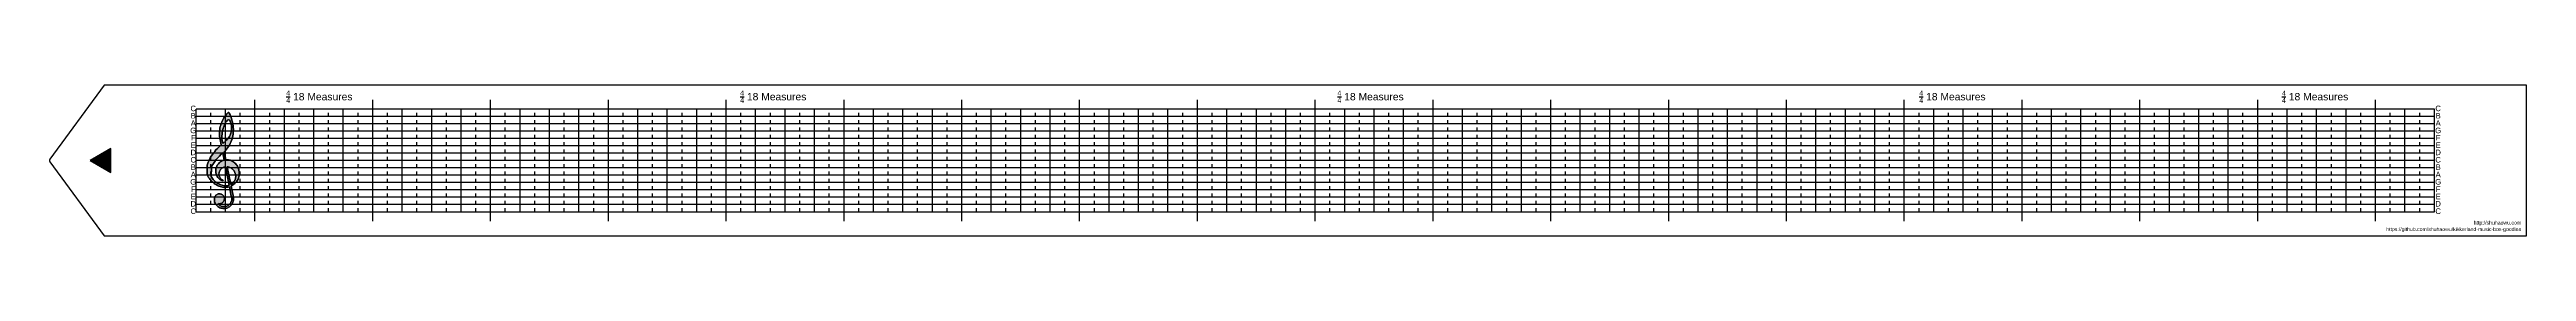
# Model space of a CAD drawing. Header units: inches. Extents: x 8.5 to 75.8, y 17.5 to 21.6.
import ezdxf

# ---------------------------------------------------------------- set-up
doc = ezdxf.new("R2010")
doc.units = ezdxf.units.IN
doc.header["$LTSCALE"] = 0.7
doc.header["$MEASUREMENT"] = 0
doc.linetypes.add('HIDDEN2', pattern=[0.1875, 0.125, -0.0625])
for name, color, linetype in [('8th Notes', 7, 'HIDDEN2'), ('Cleft', 7, 'Continuous'), ('Horizontal Lines', 7, 'Continuous'), ('Labels', 7, 'Continuous'), ('Quarter Notes', 7, 'Continuous')]:
    doc.layers.add(name, color=color, linetype=linetype)
doc.styles.get("Standard").update_dxf_attribs({"font": 'arial.ttf'})

msp = doc.modelspace()

# ---------------------------------------------------------------- hatches: boundary and pattern name
at = {"layer": 'Cleft'}
h = msp.add_hatch(color=256, dxfattribs=at)
h.dxf.hatch_style = 1
h.paths.add_polyline_path([(13.335, 19.57), (13.31, 19.569), (13.266, 19.789), (13.298, 19.822), (13.328, 19.856), (13.355, 19.893), (13.381, 19.93), (13.405, 19.969), (13.426, 20.01), (13.446, 20.051), (13.463, 20.093), (13.477, 20.137), (13.49, 20.181), (13.499, 20.225), (13.507, 20.271), (13.512, 20.316), (13.515, 20.362), (13.515, 20.407), (13.512, 20.453), (13.507, 20.498), (13.5, 20.543), (13.489, 20.595), (13.475, 20.647), (13.46, 20.697), (13.442, 20.747), (13.422, 20.796), (13.4, 20.844), (13.396, 20.85), (13.39, 20.855), (13.384, 20.857), (13.377, 20.857), (13.371, 20.854), (13.365, 20.85), (13.336, 20.818), (13.308, 20.784), (13.282, 20.749), (13.258, 20.713), (13.236, 20.675), (13.217, 20.636), (13.199, 20.596), (13.183, 20.556), (13.17, 20.514), (13.159, 20.472), (13.15, 20.429), (13.143, 20.386), (13.138, 20.343), (13.137, 20.299), (13.137, 20.255), (13.14, 20.212), (13.145, 20.169), (13.152, 20.126), (13.181, 19.978), (13.116, 19.917), (13.078, 19.88), (13.041, 19.84), (13.007, 19.799), (12.974, 19.757), (12.942, 19.713), (12.913, 19.668), (12.886, 19.622), (12.861, 19.574), (12.839, 19.526), (12.818, 19.476), (12.8, 19.425), (12.8, 19.169), (12.823, 19.123), (12.841, 19.09), (12.862, 19.059), (12.884, 19.029), (12.908, 19.001), (12.933, 18.974), (12.961, 18.949), (12.99, 18.926), (13.02, 18.905), (13.052, 18.885), (13.084, 18.868), (13.118, 18.853), (13.153, 18.84), (13.189, 18.829), (13.219, 18.822), (13.25, 18.818), (13.282, 18.816), (13.313, 18.816), (13.344, 18.82), (13.375, 18.826), (13.406, 18.834), (13.455, 18.582), (13.462, 18.561), (13.467, 18.539), (13.47, 18.517), (13.47, 18.495), (13.468, 18.473), (13.464, 18.452), (13.457, 18.43), (13.448, 18.41), (13.437, 18.391), (13.424, 18.372), (13.409, 18.356), (13.393, 18.341), (13.375, 18.328), (13.356, 18.317), (13.336, 18.307), (13.315, 18.301), (13.293, 18.296), (13.271, 18.294), (13.249, 18.294), (13.227, 18.296), (13.205, 18.301), (13.184, 18.308), (13.164, 18.317), (13.145, 18.328), (13.127, 18.341), (13.111, 18.357), (13.111, 18.375), (13.128, 18.373), (13.146, 18.373), (13.164, 18.376), (13.18, 18.381), (13.197, 18.388), (13.212, 18.397), (13.226, 18.409), (13.238, 18.421), (13.248, 18.436), (13.257, 18.452), (13.263, 18.468), (13.267, 18.485), (13.269, 18.503), (13.268, 18.521), (13.265, 18.538), (13.26, 18.555), (13.252, 18.571), (13.243, 18.586), (13.232, 18.6), (13.219, 18.612), (13.204, 18.622), (13.188, 18.63), (13.172, 18.637), (13.154, 18.64), (13.137, 18.642), (13.119, 18.641), (13.102, 18.638), (13.085, 18.632), (13.069, 18.624), (13.054, 18.615), (13.041, 18.603), (13.029, 18.59), (13.019, 18.575), (13.011, 18.559), (13.005, 18.543), (13.002, 18.525), (13, 18.507), (13, 18.415), (13.02, 18.384), (13.041, 18.355), (13.065, 18.327), (13.09, 18.301), (13.117, 18.276), (13.143, 18.264), (13.169, 18.255), (13.197, 18.248), (13.224, 18.243), (13.252, 18.24), (13.281, 18.24), (13.309, 18.243), (13.334, 18.251), (13.359, 18.262), (13.382, 18.274), (13.404, 18.289), (13.425, 18.306), (13.444, 18.324), (13.46, 18.345), (13.475, 18.367), (13.488, 18.39), (13.499, 18.414), (13.507, 18.44), (13.513, 18.466), (13.516, 18.492), (13.517, 18.519), (13.516, 18.545), (13.511, 18.571), (13.504, 18.597), (13.454, 18.853), (13.48, 18.867), (13.506, 18.883), (13.53, 18.901), (13.553, 18.921), (13.574, 18.943), (13.594, 18.966), (13.611, 18.991), (13.627, 19.017), (13.64, 19.044), (13.651, 19.072), (13.66, 19.101), (13.667, 19.131), (13.672, 19.161), (13.674, 19.191), (13.673, 19.222), (13.67, 19.252), (13.665, 19.282), (13.658, 19.311), (13.648, 19.34), (13.636, 19.368), (13.622, 19.395), (13.606, 19.42), (13.587, 19.445), (13.567, 19.468), (13.545, 19.489), (13.522, 19.508), (13.502, 19.522), (13.48, 19.535), (13.457, 19.546), (13.434, 19.555), (13.41, 19.561), (13.385, 19.566), (13.36, 19.569)])
h.paths.add_polyline_path([(13.349, 19.376), (13.373, 19.373), (13.397, 19.366), (13.42, 19.358), (13.442, 19.347), (13.464, 19.335), (13.484, 19.32), (13.502, 19.303), (13.518, 19.285), (13.533, 19.266), (13.546, 19.245), (13.557, 19.222), (13.565, 19.199), (13.572, 19.175), (13.576, 19.151), (13.577, 19.126), (13.577, 19.101), (13.574, 19.077), (13.568, 19.053), (13.56, 19.029), (13.55, 19.007), (13.538, 18.986), (13.524, 18.965), (13.507, 18.945), (13.488, 18.927), (13.467, 18.91), (13.445, 18.896)], flags=16)
h.paths.add_polyline_path([(13.299, 19.376), (13.398, 18.874), (13.372, 18.866), (13.346, 18.861), (13.319, 18.859), (13.292, 18.859), (13.266, 18.862), (13.24, 18.867), (13.208, 18.875), (13.176, 18.884), (13.146, 18.896), (13.117, 18.91), (13.088, 18.926), (13.061, 18.944), (13.035, 18.964), (13.01, 18.986), (12.988, 19.009), (12.966, 19.034), (12.947, 19.06), (12.929, 19.088), (12.914, 19.117), (12.922, 19.359), (12.928, 19.405), (12.972, 19.47), (13.008, 19.522), (13.047, 19.573), (13.088, 19.622), (13.132, 19.67), (13.177, 19.716), (13.224, 19.759), (13.263, 19.561), (13.237, 19.553), (13.212, 19.543), (13.188, 19.531), (13.166, 19.517), (13.145, 19.501), (13.124, 19.483), (13.106, 19.463), (13.09, 19.442), (13.075, 19.42), (13.063, 19.396), (13.052, 19.371), (13.045, 19.346), (13.038, 19.32), (13.035, 19.293), (13.034, 19.267), (13.035, 19.24), (13.038, 19.213), (13.044, 19.187), (13.052, 19.162), (13.062, 19.137), (13.075, 19.113), (13.089, 19.091), (13.105, 19.07), (13.123, 19.05), (13.137, 19.038), (13.152, 19.027), (13.168, 19.019), (13.185, 19.012), (13.203, 19.007), (13.221, 19.004), (13.239, 19.003), (13.239, 19.015), (13.218, 19.019), (13.206, 19.024), (13.198, 19.029), (13.181, 19.043), (13.166, 19.06), (13.154, 19.077), (13.142, 19.097), (13.134, 19.117), (13.127, 19.138), (13.124, 19.16), (13.122, 19.183), (13.123, 19.205), (13.127, 19.226), (13.133, 19.248), (13.142, 19.268), (13.153, 19.288), (13.166, 19.305), (13.181, 19.322), (13.197, 19.336), (13.216, 19.349), (13.235, 19.359), (13.256, 19.367), (13.277, 19.373)], flags=16)
h.paths.add_polyline_path([(13.223, 20.013), (13.215, 20.054), (13.208, 20.096), (13.204, 20.138), (13.203, 20.179), (13.203, 20.221), (13.205, 20.263), (13.21, 20.305), (13.217, 20.346), (13.226, 20.387), (13.237, 20.427), (13.25, 20.467), (13.265, 20.506), (13.283, 20.544), (13.302, 20.581), (13.323, 20.617), (13.36, 20.657), (13.373, 20.663), (13.389, 20.663), (13.404, 20.654), (13.422, 20.621), (13.435, 20.591), (13.446, 20.56), (13.455, 20.528), (13.461, 20.495), (13.465, 20.462), (13.466, 20.429), (13.465, 20.396), (13.461, 20.362), (13.455, 20.33), (13.446, 20.298), (13.435, 20.266), (13.422, 20.236), (13.406, 20.207), (13.388, 20.178), (13.368, 20.152), (13.346, 20.127), (13.323, 20.103)], flags=16)
at = {"layer": 'Labels'}
h = msp.add_hatch(color=256, dxfattribs=at)
h.dxf.hatch_style = 1
h.paths.add_polyline_path([(10.187, 19.873), (9.627, 19.55), (10.187, 19.227)])

# ---------------------------------------------------------------- linework, layer by layer
for p, q in [((10, 21.6), (8.53, 19.59)), ((75.8, 21.6), (10, 21.6)), ((75.8, 17.5), (75.8, 21.6)), ((8.53, 19.51), (10, 17.5)), ((10, 17.5), (75.8, 17.5))]:
    msp.add_line(p, q)
msp.add_arc((8.609, 19.55), 0.0889, 153, 207)
at = {"layer": '8th Notes'}
for p, q in [((12.9, 18.15), (12.9, 20.95)), ((13.7, 18.15), (13.7, 20.95)), ((14.5, 18.15), (14.5, 20.95)), ((15.3, 18.15), (15.3, 20.95)), ((16.1, 18.15), (16.1, 20.95)), ((16.9, 18.15), (16.9, 20.95)), ((17.7, 18.15), (17.7, 20.95)), ((18.5, 18.15), (18.5, 20.95)), ((19.3, 18.15), (19.3, 20.95)), ((20.1, 18.15), (20.1, 20.95)), ((20.9, 18.15), (20.9, 20.95)), ((21.7, 18.15), (21.7, 20.95)), ((22.5, 18.15), (22.5, 20.95)), ((23.3, 18.15), (23.3, 20.95)), ((24.1, 18.15), (24.1, 20.95)), ((24.9, 18.15), (24.9, 20.95)), ((25.7, 18.15), (25.7, 20.95)), ((26.5, 18.15), (26.5, 20.95)), ((27.3, 18.15), (27.3, 20.95)), ((28.1, 18.15), (28.1, 20.95)), ((28.1, 18.15), (28.1, 20.95)), ((28.9, 18.15), (28.9, 20.95)), ((29.7, 18.15), (29.7, 20.95)), ((30.5, 18.15), (30.5, 20.95)), ((31.3, 18.15), (31.3, 20.95)), ((32.1, 18.15), (32.1, 20.95)), ((32.9, 18.15), (32.9, 20.95)), ((33.7, 18.15), (33.7, 20.95)), ((34.5, 18.15), (34.5, 20.95)), ((35.3, 18.15), (35.3, 20.95)), ((36.1, 18.15), (36.1, 20.95)), ((36.9, 18.15), (36.9, 20.95)), ((37.7, 18.15), (37.7, 20.95)), ((38.5, 18.15), (38.5, 20.95)), ((39.3, 18.15), (39.3, 20.95)), ((40.1, 18.15), (40.1, 20.95)), ((40.9, 18.15), (40.9, 20.95)), ((41.7, 18.15), (41.7, 20.95)), ((42.5, 18.15), (42.5, 20.95)), ((43.3, 18.15), (43.3, 20.95)), ((44.1, 18.15), (44.1, 20.95)), ((44.9, 18.15), (44.9, 20.95)), ((45.7, 18.15), (45.7, 20.95)), ((46.5, 18.15), (46.5, 20.95)), ((47.3, 18.15), (47.3, 20.95)), ((48.1, 18.15), (48.1, 20.95)), ((48.9, 18.15), (48.9, 20.95)), ((49.7, 18.15), (49.7, 20.95)), ((50.5, 18.15), (50.5, 20.95)), ((51.3, 18.15), (51.3, 20.95)), ((52.1, 18.15), (52.1, 20.95)), ((52.9, 18.15), (52.9, 20.95)), ((53.7, 18.15), (53.7, 20.95)), ((54.5, 18.15), (54.5, 20.95)), ((55.3, 18.15), (55.3, 20.95)), ((56.1, 18.15), (56.1, 20.95)), ((56.9, 18.15), (56.9, 20.95)), ((57.7, 18.15), (57.7, 20.95)), ((58.5, 18.15), (58.5, 20.95)), ((59.3, 18.15), (59.3, 20.95)), ((60.1, 18.15), (60.1, 20.95)), ((60.9, 18.15), (60.9, 20.95)), ((61.7, 18.15), (61.7, 20.95)), ((62.5, 18.15), (62.5, 20.95)), ((63.3, 18.15), (63.3, 20.95)), ((64.1, 18.15), (64.1, 20.95)), ((64.9, 18.15), (64.9, 20.95)), ((65.7, 18.15), (65.7, 20.95)), ((66.5, 18.15), (66.5, 20.95)), ((67.3, 18.15), (67.3, 20.95)), ((68.1, 18.15), (68.1, 20.95)), ((68.9, 18.15), (68.9, 20.95)), ((69.7, 18.15), (69.7, 20.95)), ((70.5, 18.15), (70.5, 20.95)), ((71.3, 18.15), (71.3, 20.95)), ((72.1, 18.15), (72.1, 20.95)), ((72.9, 18.15), (72.9, 20.95))]:
    msp.add_line(p, q, dxfattribs=at)
at = {"layer": 'Cleft', "flags": 128}
for points in [[(13.4, 20.844), (13.396, 20.85), (13.39, 20.855), (13.384, 20.857), (13.377, 20.857), (13.371, 20.854), (13.365, 20.85), (13.336, 20.818), (13.308, 20.784), (13.282, 20.749), (13.258, 20.713), (13.236, 20.675), (13.217, 20.636), (13.199, 20.596), (13.183, 20.556), (13.17, 20.514), (13.159, 20.472), (13.15, 20.429), (13.143, 20.386), (13.138, 20.343), (13.137, 20.299), (13.137, 20.255), (13.14, 20.212), (13.145, 20.169), (13.152, 20.126), (13.181, 19.978), (13.116, 19.917), (13.078, 19.88), (13.041, 19.84), (13.007, 19.799), (12.974, 19.757), (12.942, 19.713), (12.913, 19.668), (12.886, 19.622), (12.861, 19.574), (12.839, 19.526), (12.818, 19.476), (12.8, 19.425), (12.8, 19.169), (12.823, 19.123), (12.841, 19.09), (12.862, 19.059), (12.884, 19.029), (12.908, 19.001), (12.933, 18.974), (12.961, 18.949), (12.99, 18.926), (13.02, 18.905), (13.052, 18.885), (13.084, 18.868), (13.118, 18.853), (13.153, 18.84), (13.189, 18.829), (13.219, 18.822), (13.25, 18.818), (13.282, 18.816), (13.313, 18.816), (13.344, 18.82), (13.375, 18.826), (13.406, 18.834), (13.455, 18.582), (13.406, 18.834), (13.375, 18.826), (13.344, 18.82), (13.313, 18.816), (13.282, 18.816), (13.25, 18.818), (13.219, 18.822), (13.189, 18.829), (13.153, 18.84), (13.118, 18.853), (13.084, 18.868), (13.052, 18.885), (13.02, 18.905), (12.99, 18.926), (12.961, 18.949), (12.933, 18.974), (12.908, 19.001), (12.884, 19.029), (12.862, 19.059), (12.841, 19.09), (12.823, 19.123), (12.8, 19.169), (12.8, 19.425), (12.818, 19.476), (12.839, 19.526), (12.861, 19.574), (12.886, 19.622), (12.913, 19.668), (12.942, 19.713), (12.974, 19.757), (13.007, 19.799), (13.041, 19.84), (13.078, 19.88), (13.116, 19.917), (13.181, 19.978), (13.152, 20.126), (13.145, 20.169), (13.14, 20.212), (13.137, 20.255), (13.137, 20.299), (13.138, 20.343), (13.143, 20.386), (13.15, 20.429), (13.159, 20.472), (13.17, 20.514), (13.183, 20.556), (13.199, 20.596), (13.217, 20.636), (13.236, 20.675), (13.258, 20.713), (13.282, 20.749), (13.308, 20.784), (13.336, 20.818), (13.365, 20.85), (13.371, 20.854), (13.377, 20.857), (13.384, 20.857), (13.39, 20.855), (13.396, 20.85), (13.4, 20.844), (13.422, 20.796), (13.442, 20.747), (13.46, 20.697), (13.475, 20.647), (13.489, 20.595), (13.5, 20.543), (13.507, 20.498), (13.512, 20.453), (13.515, 20.407), (13.515, 20.362), (13.512, 20.316), (13.507, 20.271), (13.499, 20.225), (13.49, 20.181), (13.477, 20.137), (13.463, 20.093), (13.446, 20.051), (13.426, 20.01), (13.405, 19.969), (13.381, 19.93), (13.355, 19.893), (13.328, 19.856), (13.298, 19.822), (13.266, 19.789), (13.31, 19.569), (13.335, 19.57), (13.36, 19.569), (13.385, 19.566), (13.41, 19.561), (13.434, 19.555), (13.457, 19.546), (13.48, 19.535), (13.502, 19.522), (13.522, 19.508), (13.545, 19.489), (13.567, 19.468), (13.587, 19.445), (13.606, 19.42), (13.622, 19.395), (13.636, 19.368), (13.648, 19.34), (13.658, 19.311), (13.665, 19.282), (13.67, 19.252), (13.673, 19.222), (13.674, 19.191), (13.672, 19.161), (13.667, 19.131), (13.66, 19.101), (13.651, 19.072), (13.64, 19.044), (13.627, 19.017), (13.611, 18.991), (13.594, 18.966), (13.574, 18.943), (13.553, 18.921), (13.53, 18.901), (13.506, 18.883), (13.48, 18.867), (13.454, 18.853), (13.504, 18.597), (13.511, 18.571), (13.516, 18.545), (13.517, 18.519), (13.516, 18.492), (13.513, 18.466), (13.507, 18.44), (13.499, 18.414), (13.488, 18.39), (13.475, 18.367), (13.46, 18.345), (13.444, 18.324), (13.425, 18.306), (13.404, 18.289), (13.382, 18.274), (13.359, 18.262), (13.334, 18.251), (13.309, 18.243), (13.281, 18.24), (13.252, 18.24), (13.224, 18.243), (13.197, 18.248), (13.169, 18.255), (13.143, 18.264), (13.117, 18.276), (13.09, 18.301), (13.065, 18.327), (13.041, 18.355), (13.02, 18.384), (13, 18.415), (13, 18.507), (13.002, 18.525), (13.005, 18.543), (13.011, 18.559), (13.019, 18.575), (13.029, 18.59), (13.041, 18.603), (13.054, 18.615), (13.069, 18.624), (13.085, 18.632), (13.102, 18.638), (13.119, 18.641), (13.137, 18.642), (13.154, 18.64), (13.172, 18.637), (13.188, 18.63), (13.204, 18.622), (13.219, 18.612), (13.232, 18.6), (13.243, 18.586), (13.252, 18.571), (13.26, 18.555), (13.265, 18.538), (13.268, 18.521), (13.269, 18.503), (13.267, 18.485), (13.263, 18.468), (13.257, 18.452), (13.248, 18.436), (13.238, 18.421), (13.226, 18.409), (13.212, 18.397), (13.197, 18.388), (13.18, 18.381), (13.164, 18.376), (13.146, 18.373), (13.128, 18.373), (13.111, 18.375), (13.111, 18.357), (13.127, 18.341), (13.145, 18.328), (13.164, 18.317), (13.184, 18.308), (13.205, 18.301), (13.227, 18.296), (13.249, 18.294), (13.271, 18.294), (13.293, 18.296), (13.315, 18.301), (13.336, 18.307), (13.356, 18.317), (13.375, 18.328), (13.393, 18.341), (13.409, 18.356), (13.424, 18.372), (13.437, 18.391), (13.448, 18.41), (13.457, 18.43), (13.464, 18.452), (13.468, 18.473), (13.47, 18.495), (13.47, 18.517), (13.467, 18.539), (13.462, 18.561), (13.455, 18.582), (13.462, 18.561), (13.467, 18.539), (13.47, 18.517), (13.47, 18.495), (13.468, 18.473), (13.464, 18.452), (13.457, 18.43), (13.448, 18.41), (13.437, 18.391), (13.424, 18.372), (13.409, 18.356), (13.393, 18.341), (13.375, 18.328), (13.356, 18.317), (13.336, 18.307), (13.315, 18.301), (13.293, 18.296), (13.271, 18.294), (13.249, 18.294), (13.227, 18.296), (13.205, 18.301), (13.184, 18.308), (13.164, 18.317), (13.145, 18.328), (13.127, 18.341), (13.111, 18.357), (13.111, 18.375), (13.128, 18.373), (13.146, 18.373), (13.164, 18.376), (13.18, 18.381), (13.197, 18.388), (13.212, 18.397), (13.226, 18.409), (13.238, 18.421), (13.248, 18.436), (13.257, 18.452), (13.263, 18.468), (13.267, 18.485), (13.269, 18.503), (13.268, 18.521), (13.265, 18.538), (13.26, 18.555), (13.252, 18.571), (13.243, 18.586), (13.232, 18.6), (13.219, 18.612), (13.204, 18.622), (13.188, 18.63), (13.172, 18.637), (13.154, 18.64), (13.137, 18.642), (13.119, 18.641), (13.102, 18.638), (13.085, 18.632), (13.069, 18.624), (13.054, 18.615), (13.041, 18.603), (13.029, 18.59), (13.019, 18.575), (13.011, 18.559), (13.005, 18.543), (13.002, 18.525), (13, 18.507), (13, 18.415), (13.02, 18.384), (13.041, 18.355), (13.065, 18.327), (13.09, 18.301), (13.117, 18.276), (13.143, 18.264), (13.169, 18.255), (13.197, 18.248), (13.224, 18.243), (13.252, 18.24), (13.281, 18.24), (13.309, 18.243), (13.334, 18.251), (13.359, 18.262), (13.382, 18.274), (13.404, 18.289), (13.425, 18.306), (13.444, 18.324), (13.46, 18.345), (13.475, 18.367), (13.488, 18.39), (13.499, 18.414), (13.507, 18.44), (13.513, 18.466), (13.516, 18.492), (13.517, 18.519), (13.516, 18.545), (13.511, 18.571), (13.504, 18.597), (13.454, 18.853), (13.48, 18.867), (13.506, 18.883), (13.53, 18.901), (13.553, 18.921), (13.574, 18.943), (13.594, 18.966), (13.611, 18.991), (13.627, 19.017), (13.64, 19.044), (13.651, 19.072), (13.66, 19.101), (13.667, 19.131), (13.672, 19.161), (13.674, 19.191), (13.673, 19.222), (13.67, 19.252), (13.665, 19.282), (13.658, 19.311), (13.648, 19.34), (13.636, 19.368), (13.622, 19.395), (13.606, 19.42), (13.587, 19.445), (13.567, 19.468), (13.545, 19.489), (13.522, 19.508), (13.502, 19.522), (13.48, 19.535), (13.457, 19.546), (13.434, 19.555), (13.41, 19.561), (13.385, 19.566), (13.36, 19.569), (13.335, 19.57), (13.31, 19.569), (13.266, 19.789), (13.298, 19.822), (13.328, 19.856), (13.355, 19.893), (13.381, 19.93), (13.405, 19.969), (13.426, 20.01), (13.446, 20.051), (13.463, 20.093), (13.477, 20.137), (13.49, 20.181), (13.499, 20.225), (13.507, 20.271), (13.512, 20.316), (13.515, 20.362), (13.515, 20.407), (13.512, 20.453), (13.507, 20.498), (13.5, 20.543), (13.489, 20.595), (13.475, 20.647), (13.46, 20.697), (13.442, 20.747), (13.422, 20.796)], [(13.323, 20.103), (13.346, 20.127), (13.368, 20.152), (13.388, 20.178), (13.406, 20.207), (13.422, 20.236), (13.435, 20.266), (13.446, 20.298), (13.455, 20.33), (13.461, 20.362), (13.465, 20.396), (13.466, 20.429), (13.465, 20.462), (13.461, 20.495), (13.455, 20.528), (13.446, 20.56), (13.435, 20.591), (13.422, 20.621), (13.406, 20.651), (13.4, 20.657), (13.393, 20.661), (13.385, 20.663), (13.377, 20.663), (13.369, 20.661), (13.361, 20.657), (13.355, 20.652), (13.323, 20.617), (13.302, 20.581), (13.283, 20.544), (13.265, 20.506), (13.25, 20.467), (13.237, 20.427), (13.226, 20.387), (13.217, 20.346), (13.21, 20.305), (13.205, 20.263), (13.203, 20.221), (13.203, 20.179), (13.204, 20.138), (13.208, 20.096), (13.215, 20.054), (13.223, 20.013)], [(13.323, 20.103), (13.223, 20.013), (13.215, 20.054), (13.208, 20.096), (13.204, 20.138), (13.203, 20.179), (13.203, 20.221), (13.205, 20.263), (13.21, 20.305), (13.217, 20.346), (13.226, 20.387), (13.237, 20.427), (13.25, 20.467), (13.265, 20.506), (13.283, 20.544), (13.302, 20.581), (13.323, 20.617), (13.355, 20.652), (13.361, 20.657), (13.369, 20.661), (13.377, 20.663), (13.385, 20.663), (13.393, 20.661), (13.4, 20.657), (13.406, 20.651), (13.422, 20.621), (13.435, 20.591), (13.446, 20.56), (13.455, 20.528), (13.461, 20.495), (13.465, 20.462), (13.466, 20.429), (13.465, 20.396), (13.461, 20.362), (13.455, 20.33), (13.446, 20.298), (13.435, 20.266), (13.422, 20.236), (13.406, 20.207), (13.388, 20.178), (13.368, 20.152), (13.346, 20.127)], [(12.972, 19.47), (13.008, 19.522), (13.047, 19.573), (13.088, 19.622), (13.132, 19.67), (13.177, 19.716), (13.224, 19.759), (13.177, 19.716), (13.132, 19.67), (13.088, 19.622), (13.047, 19.573), (13.008, 19.522)], [(13.263, 19.561), (13.237, 19.553), (13.212, 19.543), (13.188, 19.531), (13.166, 19.517), (13.145, 19.501), (13.124, 19.483), (13.106, 19.463), (13.09, 19.442), (13.075, 19.42), (13.063, 19.396), (13.052, 19.371), (13.045, 19.346), (13.038, 19.32), (13.035, 19.293), (13.034, 19.267), (13.035, 19.24), (13.038, 19.213), (13.044, 19.187), (13.052, 19.162), (13.062, 19.137), (13.075, 19.113), (13.089, 19.091), (13.105, 19.07), (13.123, 19.05), (13.137, 19.038), (13.152, 19.027), (13.168, 19.019), (13.185, 19.012), (13.203, 19.007), (13.221, 19.004), (13.239, 19.003), (13.239, 19.015), (13.224, 19.018), (13.239, 19.015), (13.239, 19.003), (13.221, 19.004), (13.203, 19.007), (13.185, 19.012), (13.168, 19.019), (13.152, 19.027), (13.137, 19.038), (13.123, 19.05), (13.105, 19.07), (13.089, 19.091), (13.075, 19.113), (13.062, 19.137), (13.052, 19.162), (13.044, 19.187), (13.038, 19.213), (13.035, 19.24), (13.034, 19.267), (13.035, 19.293), (13.038, 19.32), (13.045, 19.346), (13.052, 19.371), (13.063, 19.396), (13.075, 19.42), (13.09, 19.442), (13.106, 19.463), (13.124, 19.483), (13.145, 19.501), (13.166, 19.517), (13.188, 19.531), (13.212, 19.543), (13.237, 19.553), (13.263, 19.561), (13.224, 19.759)], [(12.972, 19.47), (12.928, 19.405), (12.922, 19.359), (12.914, 19.117), (12.929, 19.088), (12.947, 19.06), (12.966, 19.034), (12.988, 19.009), (13.01, 18.986), (13.035, 18.964), (13.061, 18.944), (13.088, 18.926), (13.117, 18.91), (13.146, 18.896), (13.176, 18.884), (13.208, 18.875), (13.24, 18.867), (13.266, 18.862), (13.292, 18.859), (13.319, 18.859), (13.346, 18.861), (13.372, 18.866), (13.398, 18.874), (13.299, 19.376), (13.277, 19.373), (13.256, 19.367), (13.235, 19.359), (13.216, 19.349), (13.197, 19.336), (13.181, 19.322), (13.166, 19.305), (13.153, 19.288), (13.142, 19.268), (13.133, 19.248), (13.127, 19.226), (13.123, 19.205), (13.122, 19.183), (13.124, 19.16), (13.127, 19.138), (13.134, 19.117), (13.142, 19.097), (13.154, 19.077), (13.166, 19.06), (13.181, 19.043), (13.198, 19.029), (13.181, 19.043), (13.166, 19.06), (13.154, 19.077), (13.142, 19.097), (13.134, 19.117), (13.127, 19.138), (13.124, 19.16), (13.122, 19.183), (13.123, 19.205), (13.127, 19.226), (13.133, 19.248), (13.142, 19.268), (13.153, 19.288), (13.166, 19.305), (13.181, 19.322), (13.197, 19.336), (13.216, 19.349), (13.235, 19.359), (13.256, 19.367), (13.277, 19.373), (13.299, 19.376), (13.398, 18.874), (13.372, 18.866), (13.346, 18.861), (13.319, 18.859), (13.292, 18.859), (13.266, 18.862), (13.24, 18.867), (13.208, 18.875), (13.176, 18.884), (13.146, 18.896), (13.117, 18.91), (13.088, 18.926), (13.061, 18.944), (13.035, 18.964), (13.01, 18.986), (12.988, 19.009), (12.966, 19.034), (12.947, 19.06), (12.929, 19.088), (12.914, 19.117), (12.922, 19.359), (12.928, 19.405)], [(13.224, 19.018), (13.215, 19.02), (13.206, 19.024), (13.198, 19.029), (13.206, 19.024), (13.215, 19.02)], [(13.349, 19.376), (13.445, 18.896), (13.349, 19.376), (13.373, 19.373), (13.397, 19.366), (13.42, 19.358), (13.442, 19.347), (13.464, 19.335), (13.484, 19.32), (13.502, 19.303), (13.518, 19.285), (13.533, 19.266), (13.546, 19.245), (13.557, 19.222), (13.565, 19.199), (13.572, 19.175), (13.576, 19.151), (13.577, 19.126), (13.577, 19.101), (13.574, 19.077), (13.568, 19.053), (13.56, 19.029), (13.55, 19.007), (13.538, 18.986), (13.524, 18.965), (13.538, 18.986), (13.55, 19.007), (13.56, 19.029), (13.568, 19.053), (13.574, 19.077), (13.577, 19.101), (13.577, 19.126), (13.576, 19.151), (13.572, 19.175), (13.565, 19.199), (13.557, 19.222), (13.546, 19.245), (13.533, 19.266), (13.518, 19.285), (13.502, 19.303), (13.484, 19.32), (13.464, 19.335), (13.442, 19.347), (13.42, 19.358), (13.397, 19.366), (13.373, 19.373)], [(13.524, 18.965), (13.507, 18.945), (13.488, 18.927), (13.467, 18.91), (13.445, 18.896), (13.467, 18.91), (13.488, 18.927), (13.507, 18.945)]]:
    msp.add_lwpolyline(points, close=True, dxfattribs=at)
at = {"layer": 'Horizontal Lines'}
for p, q in [((12.5, 18.15), (12.5, 20.95)), ((73.3, 20.95), (12.5, 20.95)), ((22.9, 18.15), (22.9, 20.95)), ((24.5, 18.15), (24.5, 20.95)), ((25.3, 18.15), (25.3, 20.95)), ((26.1, 18.15), (26.1, 20.95)), ((27.7, 18.15), (27.7, 20.95)), ((28.5, 18.15), (28.5, 20.95)), ((29.3, 18.15), (29.3, 20.95)), ((30.9, 18.15), (30.9, 20.95)), ((31.7, 18.15), (31.7, 20.95)), ((32.5, 18.15), (32.5, 20.95)), ((34.1, 18.15), (34.1, 20.95)), ((34.9, 18.15), (34.9, 20.95)), ((35.7, 18.15), (35.7, 20.95)), ((37.3, 18.15), (37.3, 20.95)), ((38.1, 18.15), (38.1, 20.95)), ((38.9, 18.15), (38.9, 20.95)), ((40.5, 18.15), (40.5, 20.95)), ((41.3, 18.15), (41.3, 20.95)), ((42.1, 18.15), (42.1, 20.95)), ((43.7, 18.15), (43.7, 20.95)), ((44.5, 18.15), (44.5, 20.95)), ((45.3, 18.15), (45.3, 20.95)), ((46.9, 18.15), (46.9, 20.95)), ((47.7, 18.15), (47.7, 20.95)), ((48.5, 18.15), (48.5, 20.95)), ((50.1, 18.15), (50.1, 20.95)), ((50.9, 18.15), (50.9, 20.95)), ((51.7, 18.15), (51.7, 20.95)), ((53.3, 18.15), (53.3, 20.95)), ((54.1, 18.15), (54.1, 20.95)), ((54.9, 18.15), (54.9, 20.95)), ((56.5, 18.15), (56.5, 20.95)), ((57.3, 18.15), (57.3, 20.95)), ((58.1, 18.15), (58.1, 20.95)), ((59.7, 18.15), (59.7, 20.95)), ((60.5, 18.15), (60.5, 20.95)), ((61.3, 18.15), (61.3, 20.95)), ((62.9, 18.15), (62.9, 20.95)), ((63.7, 18.15), (63.7, 20.95)), ((64.5, 18.15), (64.5, 20.95)), ((66.1, 18.15), (66.1, 20.95)), ((66.9, 18.15), (66.9, 20.95)), ((67.7, 18.15), (67.7, 20.95)), ((69.3, 18.15), (69.3, 20.95)), ((70.1, 18.15), (70.1, 20.95)), ((70.9, 18.15), (70.9, 20.95)), ((72.5, 18.15), (72.5, 20.95)), ((73.3, 18.15), (73.3, 20.95)), ((73.3, 18.15), (73.3, 20.95)), ((73.3, 20.75), (12.5, 20.75)), ((73.3, 20.55), (12.5, 20.55)), ((73.3, 20.35), (12.5, 20.35)), ((73.3, 20.15), (12.5, 20.15)), ((73.3, 19.95), (12.5, 19.95)), ((73.3, 19.75), (12.5, 19.75)), ((73.3, 19.55), (12.5, 19.55)), ((73.3, 19.35), (12.5, 19.35)), ((73.3, 19.15), (12.5, 19.15)), ((73.3, 18.95), (12.5, 18.95)), ((73.3, 18.75), (12.5, 18.75)), ((73.3, 18.55), (12.5, 18.55)), ((73.3, 18.35), (12.5, 18.35)), ((12.5, 18.15), (73.3, 18.15))]:
    msp.add_line(p, q, dxfattribs=at)
at = {"layer": 'Labels'}
msp.add_lwpolyline([(10.187, 19.873), (9.627, 19.55), (10.187, 19.227)], close=True, dxfattribs=at)
at = {"layer": 'Quarter Notes'}
for p, q in [((13.3, 18.15), (13.3, 20.95)), ((14.1, 17.9), (14.1, 21.2)), ((14.9, 18.15), (14.9, 20.95)), ((15.7, 18.15), (15.7, 20.95)), ((16.5, 18.15), (16.5, 20.95)), ((17.3, 17.9), (17.3, 21.2)), ((18.1, 18.15), (18.1, 20.95)), ((18.9, 18.15), (18.9, 20.95)), ((19.7, 18.15), (19.7, 20.95)), ((20.5, 17.9), (20.5, 21.2)), ((21.3, 18.15), (21.3, 20.95)), ((22.1, 18.15), (22.1, 20.95)), ((23.7, 17.9), (23.7, 21.2)), ((26.9, 17.9), (26.9, 21.2)), ((30.1, 17.9), (30.1, 21.2)), ((33.3, 17.9), (33.3, 21.2)), ((36.5, 17.9), (36.5, 21.2)), ((39.7, 17.9), (39.7, 21.2)), ((42.9, 17.9), (42.9, 21.2)), ((46.1, 17.9), (46.1, 21.2)), ((49.3, 17.9), (49.3, 21.2)), ((52.5, 17.9), (52.5, 21.2)), ((55.7, 17.9), (55.7, 21.2)), ((58.9, 17.9), (58.9, 21.2)), ((62.1, 17.9), (62.1, 21.2)), ((65.3, 17.9), (65.3, 21.2)), ((68.5, 17.9), (68.5, 21.2)), ((71.7, 17.9), (71.7, 21.2))]:
    msp.add_line(p, q, dxfattribs=at)

# ---------------------------------------------------------------- texts
at = {"char_height": 0.1, "attachment_point": 3}
for s, insert in [('https://github.com/shuhaowu/kikkerland-music-box-goodies', (75.656, 17.728)), ('http://shuhaowu.com', (75.656, 17.905))]:
    msp.add_mtext_dynamic_manual_height_columns(s, width=1.44798, gutter_width=1, heights=[0], dxfattribs=dict(at, insert=insert))
at = {"layer": 'Labels'}
for s, width, insert, char_height, attachment_point in [('C', 0.15, (12.424, 20.968), 0.15, 5), ('\\A1;{\\H0.7x;\\S4/4;} 18 Measures', 1.91745, (14.948, 21.457), 0.2, 1), ('\\A1;{\\H0.7x;\\S4/4;} 18 Measures', 1.91745, (27.277, 21.457), 0.2, 1), ('\\A1;{\\H0.7x;\\S4/4;} 18 Measures', 1.91745, (43.501, 21.457), 0.2, 1), ('\\A1;{\\H0.7x;\\S4/4;} 18 Measures', 1.91745, (59.307, 21.457), 0.2, 1), ('\\A1;{\\H0.7x;\\S4/4;} 18 Measures', 1.91745, (69.159, 21.457), 0.2, 1), ('C', 0.15, (73.401, 20.968), 0.15, 5), ('G', 0.15, (12.424, 20.368), 0.15, 5), ('A', 0.15, (12.424, 20.57), 0.15, 5), ('B', 0.15, (12.424, 20.77), 0.15, 5), ('F', 0.15, (12.424, 20.17), 0.15, 5), ('G', 0.15, (73.401, 20.368), 0.15, 5), ('A', 0.15, (73.401, 20.57), 0.15, 5), ('B', 0.15, (73.401, 20.77), 0.15, 5), ('F', 0.15, (73.401, 20.17), 0.15, 5), ('C', 0.15, (12.424, 19.568), 0.15, 5), ('D', 0.15, (12.424, 19.77), 0.15, 5), ('E', 0.15, (12.424, 19.97), 0.15, 5), ('C', 0.15, (73.401, 19.568), 0.15, 5), ('D', 0.15, (73.401, 19.77), 0.15, 5), ('E', 0.15, (73.401, 19.97), 0.15, 5), ('G', 0.15, (12.424, 18.968), 0.15, 5), ('A', 0.15, (12.424, 19.17), 0.15, 5), ('B', 0.15, (12.424, 19.37), 0.15, 5), ('F', 0.15, (12.424, 18.77), 0.15, 5), ('G', 0.15, (73.401, 18.968), 0.15, 5), ('A', 0.15, (73.401, 19.17), 0.15, 5), ('B', 0.15, (73.401, 19.37), 0.15, 5), ('F', 0.15, (73.401, 18.77), 0.15, 5), ('C', 0.15, (12.424, 18.168), 0.15, 5), ('D', 0.15, (12.424, 18.37), 0.15, 5), ('E', 0.15, (12.424, 18.57), 0.15, 5), ('C', 0.15, (73.401, 18.168), 0.15, 5), ('D', 0.15, (73.401, 18.37), 0.15, 5), ('E', 0.15, (73.401, 18.57), 0.15, 5)]:
    msp.add_mtext_dynamic_manual_height_columns(s, width=width, gutter_width=1, heights=[0], dxfattribs=dict(at, insert=insert, char_height=char_height, attachment_point=attachment_point))

doc.saveas('drawing.dxf')
